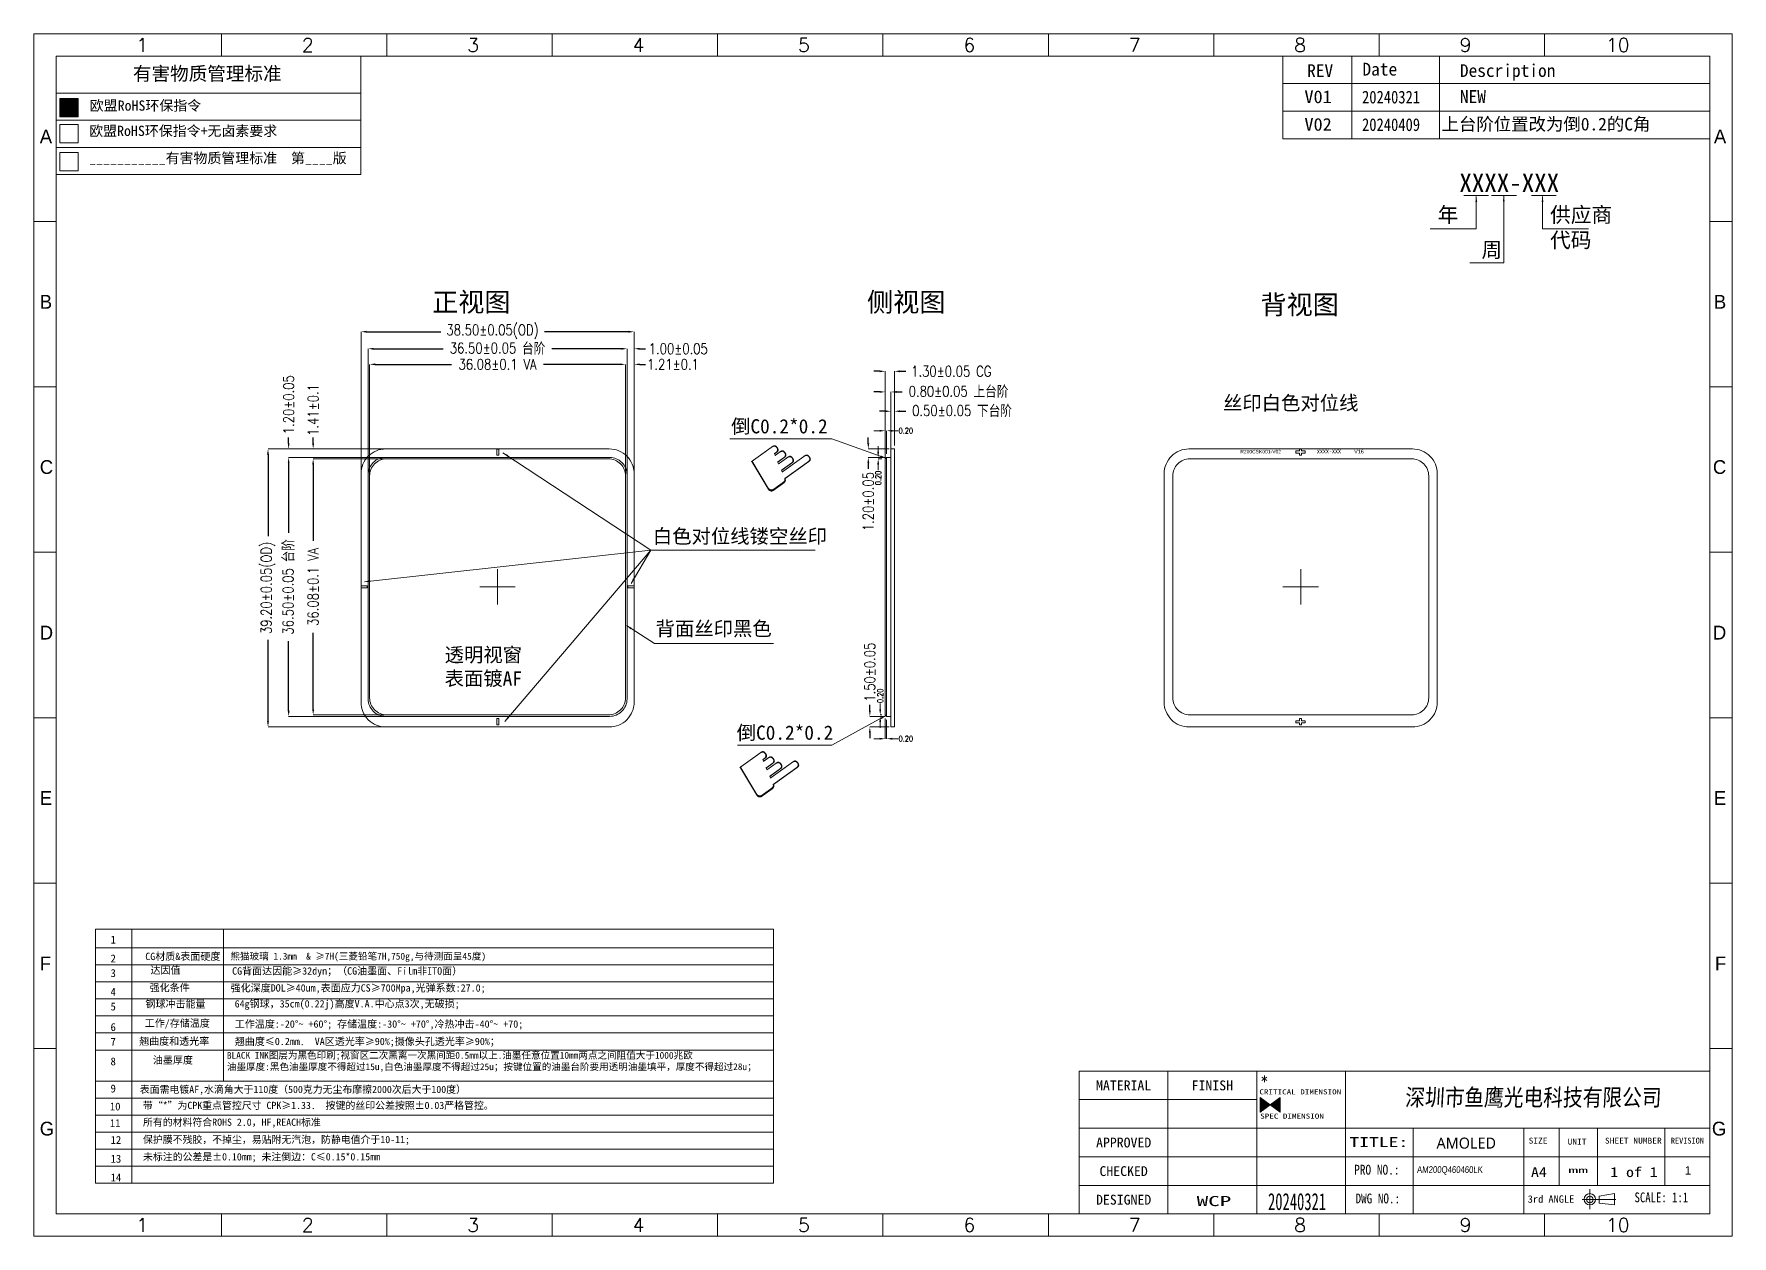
# Model space of a CAD drawing. Header units: millimetres. Extents: x 1134 to 2336, y -9 to 314.
# Drawn here: x 1786.8 to 2026.2, y 144.7 to 314.2 of the extents above; entities that cross this region are included whole.
import ezdxf
from ezdxf.enums import TextEntityAlignment as Align
from ezdxf.lldxf.tags import DXFTag

# ---------------------------------------------------------------- set-up
doc = ezdxf.new("R2010")
doc.units = ezdxf.units.MM
doc.layers.get('0').update_dxf_attribs({"lineweight": 5})
doc.layers.get('Defpoints').update_dxf_attribs({"lineweight": 5})
for name, color, linetype, lineweight in [('01 Copper', 3, 'Continuous', 5), ('DIM', 3, 'Continuous', 5), ('FPC', 50, 'Continuous', 5), ('ITO', 2, 'Continuous', 5), ('lens', 6, 'Continuous', 13), ('图框', 7, 'Continuous', 5)]:
    doc.layers.add(name, color=color, linetype=linetype, lineweight=lineweight)
doc.styles.add('Arial', font='SimSun.ttf')
doc.styles.add('C-E02$0$HZ', font='SimSun.ttf')
doc.styles.add('RD', font='ROMAND.shx', dxfattribs={"width": 0.8})
doc.styles.get("Standard").update_dxf_attribs({"font": 'txt', "bigfont": 'gbcbig.shx'})
doc.styles.add('TEXTSTYLE_0', font='txt', dxfattribs={"width": 0.8})
doc.styles.add('宋', font='SimSun.ttf', dxfattribs={"height": 2})
doc.styles.add('宋体', font='SimSun.ttf')
doc.styles.add('常规', font='SimSun.ttf')
doc.styles.add('样式 3', font='italict.shx', dxfattribs={"width": 0.85, "oblique": 3})
doc.styles.add('汉字', font='SimSun.ttf')
tags = doc.linetypes.add('CENTER', pattern=[0.6, 0.375, -0.075, 0.075, -0.075]).pattern_tags.tags
tags[10:11] = [DXFTag(74, 4), DXFTag(75, 0), DXFTag(340, '0'), DXFTag(46, 1.0), DXFTag(50, 0.0), DXFTag(44, 0.0), DXFTag(45, 0.0)]
tags[8:9] = [DXFTag(74, 4), DXFTag(75, 0), DXFTag(340, '0'), DXFTag(46, 1.0), DXFTag(50, 0.0), DXFTag(44, 0.0), DXFTag(45, 0.0)]
tags[6:7] = [DXFTag(74, 4), DXFTag(75, 0), DXFTag(340, '0'), DXFTag(46, 1.0), DXFTag(50, 0.0), DXFTag(44, 0.0), DXFTag(45, 0.0)]
tags[4:5] = [DXFTag(74, 4), DXFTag(75, 0), DXFTag(340, '0'), DXFTag(46, 1.0), DXFTag(50, 0.0), DXFTag(44, 0.0), DXFTag(45, 0.0)]
doc.dimstyles.new('DIM', dxfattribs={"dimtxt": 0.8, "dimasz": 0.8, "dimexe": 0, "dimexo": 0.5, "dimgap": 0.11, "dimtad": 0, "dimzin": 1, "dimdsep": 46, "dimtxsty": 'RD', "dimcen": 0, "dimclrd": 256, "dimclre": 256, "dimclrt": 256, "dimadec": 0, "dimazin": 0, "dimtm": 1e-09, "dimtfac": 1, "dimtofl": 0, "dimtmove": 0, "dimatfit": 3, "dimfxl": 1, "dimlwe": -1, "dimarcsym": 0})

msp = doc.modelspace()

# ---------------------------------------------------------------- texts
at = {"layer": '01 Copper', "color": 0, "linetype": 'ByBlock', "insert": (1994.748, 293.232, -6.138), "char_height": 2.58476, "width": 68.34157, "attachment_point": 5, "style": 'Arial'}
msp.add_mtext('{\\fKaiTi|b0|i0|c134|p49;XXXX-XXX}', dxfattribs=at)
at = {"layer": 'DIM', "width": 8.92899, "attachment_point": 1, "style": 'Arial'}
for s, insert, char_height in [('年', (1984.661, 289.792), 2.14), ('供应商代码', (2000.496, 289.792), 2.1403), ('周', (1990.834, 284.854), 2.14)]:
    msp.add_mtext(s, dxfattribs=dict(at, insert=insert, char_height=char_height))
at = {"layer": 'DIM', "lineweight": 5, "char_height": 2}
for s, insert, width, attachment_point in [('{\\fSimSun|b0|i0|c134|p2;丝印白色对位线}', (1963.943, 262.08, -24.553), 33.76189, 5), ('{\\fSimSun|b0|i0|c134|p2;倒C0.2*0.2}', (1891.854, 258.789, -24.553), 33.76189, 5), ('{\\fSimSun|b0|i0|c134|p2;白色对位线镂空丝印}', (1886.297, 243.295, -24.553), 33.76189, 5), ('{\\fSimSun|b0|i0|c134|p2;背面丝印黑色}', (1882.592, 230.265, -24.553), 33.76189, 5), ('{\\fSimSun|b0|i0|c134|p2;透明视窗\\P表面镀AF}', (1844.665, 227.686), 17.06617, 1), ('{\\fSimSun|b0|i0|c134|p2;倒C0.2*0.2}', (1892.648, 215.603, -24.553), 33.76189, 5)]:
    msp.add_mtext(s, dxfattribs=dict(at, insert=insert, width=width, attachment_point=attachment_point))
at = {"layer": 'DIM', "ltscale": 0.05, "attachment_point": 1, "style": '常规'}
for s, insert, char_height, width in [('1', (1797.569, 187.078), 1.109, 4.72466), ('2', (1797.569, 184.431), 1.109, 4.72466), ('{\\C4;CG材质&表面硬度}', (1802.47, 184.687), 1.03486, 12.04776), ('{\\C3;熊猫\\C4;玻璃 1.3mm  & }≥7H{\\fSimSun|b0|i0|c134|p54;\\C4;(三菱铅笔7H,750g,与待测面呈45度)}', (1814.468, 184.68), 0.9663, 42.3363), ('3', (1797.569, 182.37), 1.109, 4.72466), ('达因值', (1803.197, 182.75), 1.0349, 9.7282), ('CG背面达因能≥32dyn；（CG油墨面、Film非ITO面）', (1814.709, 182.636), 1.03486, 38.81228), ('4', (1797.569, 179.723), 1.109, 4.72466), ('{\\C4;强化条件}', (1803.082, 180.28), 1.0349, 9.7282), ('强化深度DOL≥40um,表面应力CS≥{\\C1;700}Mpa,{\\C1;光弹系数:27.0;}', (1814.501, 180.242), 1.03486, 64.71365), ('5', (1797.569, 177.661), 1.109, 4.72466), ('{\\C4;钢球冲击能量}', (1802.496, 177.983), 1.03486, 9.7282), ('{\\C4;64g钢球，35cm(0.22j)高度V.A.中心点3次,无破损;}', (1815.064, 178.004), 1.03486, 41.76964), ('6', (1797.569, 174.762), 1.109, 4.72466), ('工作/存储温度', (1802.393, 175.273), 1.0349, 15.52305), ('{\\C4;工作温度:-20°~ +60°; 存储温度:-30°~ +70°,冷热冲击-40°~ +70;}', (1815.084, 175.153), 1.03486, 52.47481), ('7', (1797.569, 172.689), 1.109, 4.72466), ('{\\C4;翘曲度和透光率}', (1801.606, 172.733), 1.03486, 14.20219), ('{\\C4;翘曲度}≤0.2{\\C4;mm.  VA区透光率}≥90%;摄像头孔透光率≥90%；', (1815.084, 172.701), 1.03486, 64.32813), ('{\\C4;油墨厚度}', (1803.54, 170.073), 1.0349, 14.20219), ('{\\C4;BLACK\\fSimSun|b0|i0|c238|p2; \\fSimSun|b0|i0|c134|p2;INK图层为黑色印刷;}视窗区二次黑离一次黑间距0.5{\\C4;mm以上}.{\\C1;油墨任意位置10mm两点之间阻值大于1000兆欧\\C4; \\P}油墨厚度:黑色油墨厚度不得超过15u,白色油墨厚度不得超过25u；按键位置的油墨台阶要用透明油墨填平，厚度不得超过28u；', (1813.976, 170.704), 0.963812, 93.08058), ('8', (1797.569, 169.916), 1.109, 4.72466), ('9', (1797.569, 166.098), 1.109, 4.72466), ('{\\fSimSun|b0|i0|c134|p54;\\C3;表面需电镀AF,水滴角大于110度（\\fNSimSun|b0|i0|c134|p49;500克力无尘布摩擦2000次后大于100度\\fSimSun|b0|i0|c134|p54;）}', (1801.695, 165.93), 1.022081, 72.83277), ('10', (1797.468, 163.565), 1.1088, 4.72466), ('带“*”为CPK重点管控尺寸 CPK≥1.33.  按键的丝印公差按照±0.03严格管控。', (1802.144, 163.676), 1.02208, 72.83277), ('11', (1797.468, 161.221), 1.1088, 4.72466), ('所有的材料符合ROHS 2.0，HF,REACH标准', (1802.144, 161.307), 1.02208, 72.83277), ('12', (1797.569, 158.845), 1.1088, 4.72466), ('{\\C4;保护膜不残胶，不掉尘，易贴附无汽泡，防静电值介于10-11;}', (1802.144, 158.867), 1.02208, 72.83277), ('13', (1797.569, 156.198), 1.1088, 4.72466), ('未标注的公差是±0.10mm; 未注倒边：C≤0.15*0.15mm', (1802.144, 156.428), 1.02208, 72.83277), ('14', (1797.569, 153.552), 1.1088, 4.72466)]:
    msp.add_mtext(s, dxfattribs=dict(at, insert=insert, char_height=char_height, width=width))
at = {"layer": '图框', "linetype": 'Continuous', "lineweight": 5}
for s, height, style, width, p, p2 in [('V01', 1.788, '汉字', 1.003536, (1965.875, 304.449), (1969.725, 304.449)), ('20240321', 1.788, '汉字', 0.80001, (1973.993, 304.413), (1982.175, 304.413)), ('MATERIAL', 1.3892, 'TEXTSTYLE_0', 0.763636, (1936.498, 165.292), (1944.277, 165.292)), ('FINISH', 1.3892, 'TEXTSTYLE_0', 0.84, (1949.973, 165.292), (1955.808, 165.292)), ('CRITICAL DIMENSION', 0.71265, 'TEXTSTYLE_0', 0.991837, (1959.517, 164.714), (1971.062, 164.714)), ('SPEC DIMENSION', 0.71265, 'TEXTSTYLE_0', 0.969231, (1959.632, 161.297), (1968.611, 161.297)), ('APPROVED', 1.3892, 'TEXTSTYLE_0', 0.7, (1936.498, 157.235), (1944.277, 157.235)), ('TITLE:', 1.3892, 'TEXTSTYLE_0', 1.281601, (1972.205, 157.298), (1980.514, 157.298)), ('SIZE', 0.8335, 'TEXTSTYLE_0', 0.96, (1997.476, 157.778), (2000.143, 157.778)), ('UNIT', 0.8335, 'TEXTSTYLE_0', 0.96, (2002.976, 157.64), (2005.643, 157.64)), ('SHEET NUMBER', 0.83351, 'TEXTSTYLE_0', 0.822857, (2008.239, 157.778), (2016.241, 157.778)), ('REVISION', 0.8335, 'TEXTSTYLE_0', 0.763636, (2017.527, 157.778), (2022.194, 157.778)), ('CHECKED', 1.3892, 'TEXTSTYLE_0', 0.735, (1936.984, 153.207), (1943.791, 153.207)), ('PRO NO.:', 1.3892, 'TEXTSTYLE_0', 0.728598, (1972.876, 153.406), (1979.286, 153.406)), ('A4', 1.3892, 'TEXTSTYLE_0', 0.96, (1997.815, 153.065), (2000.038, 153.065)), ('mm', 0.8335, 'TEXTSTYLE_0', 2, (2003.069, 153.617), (2005.847, 153.617)), ('1', 1.389, 'TEXTSTYLE_0', 2.4, (2008.991, 153.065), (2010.103, 153.065)), (' of ', 1.3892, 'TEXTSTYLE_0', 0.8, (2010.103, 153.065), (2014.548, 153.065)), ('1', 1.389, 'TEXTSTYLE_0', 2.4, (2014.548, 153.065), (2015.659, 153.065)), ('DESIGNED', 1.3892, 'TEXTSTYLE_0', 0.763636, (1936.498, 149.178), (1944.277, 149.178)), ('WCP', 1.4285, '宋', 1.589353, (1950.685, 148.965), (1955.556, 148.965)), ('20240321', 2.4, '宋', 0.596007, (1960.741, 148.41), (1968.924, 148.41)), ('DWG NO.:', 1.3892, 'TEXTSTYLE_0', 0.6793, (1973.074, 149.35), (1979.365, 149.35)), ('   3rd ANGLE', 1.04189, 'TEXTSTYLE_0', 0.72, (1995.165, 149.445), (2003.917, 149.445))]:
    msp.add_text(s, height=height, dxfattribs=dict(at, style=style, width=width)).set_placement(p, p2, align=Align.FIT)
at = {"layer": '图框', "color": 1, "linetype": 'Continuous', "lineweight": 5, "style": '汉字'}
for s, width, p, p2 in [('V02', 1.003536, (1965.875, 300.562), (1969.725, 300.562)), ('20240409', 0.80001, (1973.993, 300.526), (1982.175, 300.526))]:
    msp.add_text(s, height=1.788, dxfattribs=dict(at, width=width)).set_placement(p, p2, align=Align.FIT)
at = {"layer": '图框', "color": 7, "linetype": 'ByBlock', "lineweight": 5, "ltscale": 0.55}
for s, insert, char_height, width, attachment_point in [('1', (1801.222, 313.617), 1.943, 3.30794, 1), ('2', (1824.538, 313.617), 1.943, 3.30794, 1), ('3', (1847.854, 313.617), 1.943, 3.30794, 1), ('4', (1871.17, 313.617), 1.943, 3.30794, 1), ('5', (1894.486, 313.617), 1.943, 3.30794, 1), ('6', (1917.802, 313.617), 1.943, 3.30794, 1), ('7', (1941.118, 313.617), 1.943, 3.30794, 1), ('8', (1964.434, 313.617), 1.943, 3.30794, 1), ('9', (1987.75, 313.617), 1.943, 3.30794, 1), ('10', (2011.706, 313.617), 1.9433, 3.30794, 3), ('{\\fSimSun|b0|i0|c134|p2;REV}', (1966.251, 309.933), 1.79934, 3.30794, 1), ('{\\fSimSun|b0|i0|c134|p2;Date}', (1974.053, 310.136), 1.79934, 3.30794, 1), ('{\\fSimSun|b0|i0|c134|p2;Description}', (1987.788, 309.944), 1.79934, 14.95405, 1), ('{\\f\uffd0ￂﾼﾚￃ\ufff7\ufff3w|b0|i0|c136|p54;A}', (1787.595, 298.787), 1.94329, 3.30794, 7), ('{\\f\uffd0ￂﾼﾚￃ\ufff7\ufff3w|b0|i0|c136|p54;A}', (2025.333, 298.787), 1.94329, 3.30794, 9), ('{\\f\uffd0ￂﾼﾚￃ\ufff7\ufff3w|b0|i0|c134|p54;B}', (1787.595, 275.471), 1.94329, 3.30794, 7), ('{\\f\uffd0ￂﾼﾚￃ\ufff7\ufff3w|b0|i0|c134|p54;B}', (2025.333, 275.471), 1.94329, 3.30794, 9), ('{\\f\uffd0ￂﾼﾚￃ\ufff7\ufff3w|b0|i0|c134|p54;C}', (1787.595, 252.155), 1.94329, 3.30794, 7), ('{\\f\uffd0ￂﾼﾚￃ\ufff7\ufff3w|b0|i0|c134|p54;C}', (2025.333, 252.155), 1.94329, 3.30794, 9), ('{\\f\uffd0ￂﾼﾚￃ\ufff7\ufff3w|b0|i0|c134|p54;D}', (1787.595, 228.839), 1.94329, 3.30794, 7), ('{\\f\uffd0ￂﾼﾚￃ\ufff7\ufff3w|b0|i0|c134|p54;D}', (2025.333, 228.839), 1.94329, 3.30794, 9), ('{\\f\uffd0ￂﾼﾚￃ\ufff7\ufff3w|b0|i0|c134|p54;E}', (1787.595, 205.523), 1.94329, 3.30794, 7), ('{\\f\uffd0ￂﾼﾚￃ\ufff7\ufff3w|b0|i0|c134|p54;E}', (2025.333, 205.523), 1.94329, 3.30794, 9), ('{\\f\uffd0ￂﾼﾚￃ\ufff7\ufff3w|b0|i0|c134|p54;F}', (1787.595, 182.207), 1.94329, 3.30794, 7), ('{\\f\uffd0ￂﾼﾚￃ\ufff7\ufff3w|b0|i0|c134|p54;F}', (2025.333, 182.207), 1.94329, 3.30794, 9), ('{\\f\uffd0ￂﾼﾚￃ\ufff7\ufff3w|b0|i0|c134|p54;G}', (1787.595, 158.891), 1.94329, 3.30794, 7), ('{\\f\uffd0ￂﾼﾚￃ\ufff7\ufff3w|b0|i0|c134|p54;G}', (2025.333, 158.891), 1.94329, 3.30794, 9), ('1', (1801.222, 145.334), 1.943, 3.30794, 7), ('2', (1824.538, 145.334), 1.943, 3.30794, 7), ('3', (1847.854, 145.334), 1.943, 3.30794, 7), ('4', (1871.17, 145.334), 1.943, 3.30794, 7), ('5', (1894.486, 145.334), 1.943, 3.30794, 7), ('6', (1917.802, 145.334), 1.943, 3.30794, 7), ('7', (1941.118, 145.334), 1.943, 3.30794, 7), ('8', (1964.434, 145.334), 1.943, 3.30794, 7), ('9', (1987.75, 145.334), 1.943, 3.30794, 7), ('10', (2011.706, 145.334), 1.9433, 3.30794, 9)]:
    msp.add_mtext(s, dxfattribs=dict(at, insert=insert, char_height=char_height, width=width, attachment_point=attachment_point))
at = {"layer": '图框', "color": 1, "lineweight": 5, "attachment_point": 1}
for s, insert, char_height, width in [('{\\fSimSun|b1|i0|c134|p2;有害物质管理标准}', (1800.731, 309.576), 1.92, 23.15037), ('{\\fSimSun|b0|i0|c134|p2;欧盟RoHS环保指令}', (1794.64, 304.827), 1.44, 16.53628), ('{\\fSimSun|b0|i0|c134|p2;欧盟RoHS环保指令+无卤素要求}', (1794.56, 301.263), 1.44, 28.48597), ('{\\fSimSun|b0|i0|c134|p2;___________有害物质管理标准  第____版}', (1794.56, 297.431), 1.44, 38.12803), ('{\\fSimSun|b0|i0|c134|p2;正视图}', (1842.91, 277.758), 2.70021, 25.13758), ('{\\fSimSun|b0|i0|c134|p2;侧视图}', (1904.217, 277.758), 2.70021, 25.13758), ('{\\fSimSun|b0|i0|c134|p2;背视图}', (1959.674, 277.399), 2.70021, 25.13758)]:
    msp.add_mtext(s, dxfattribs=dict(at, insert=insert, char_height=char_height, width=width))
at = {"layer": '图框', "linetype": 'ByBlock', "lineweight": 5, "ltscale": 0.55, "insert": (1987.79, 306.284), "char_height": 1.79934, "width": 3.30794, "attachment_point": 1, "style": '汉字'}
msp.add_mtext('{\\fSimSun|b0|i0|c134|p2;NEW}', dxfattribs=at)
at = {"layer": '图框', "color": 1, "linetype": 'ByBlock', "lineweight": 5, "ltscale": 0.55, "insert": (1985.201, 302.397), "char_height": 1.79934, "width": 40.492, "attachment_point": 1, "style": '汉字'}
msp.add_mtext('上台阶位置改为倒0.2的C角', dxfattribs=at)
at = {"layer": '图框', "color": 1, "linetype": 'Continuous', "lineweight": 5, "insert": (1959.682, 167.365), "char_height": 1.622, "width": 2.4515, "attachment_point": 1}
msp.add_mtext('*', dxfattribs=at)
at = {"layer": '图框', "lineweight": 5, "attachment_point": 1}
for s, insert, char_height, width, style in [('{\\fSimSun|b0|i0|c134|p2;\\C6;深圳市鱼鹰光电科技有限公司}', (1980.045, 165.496), 2.3958, 39.55683, '样式 3'), ('{\\fMicrosoft YaHei|b0|i0|c134|p34;\\C3;AMOLED}', (1984.494, 158.627), 1.55589, 7.33705, '汉字'), ('{\\fSTXinwei|b0|i0|c134|p2;\\C3;AM200Q460460LK}', (1981.727, 154.595), 0.96, 11.30226, '样式 3'), ('SCALE: 1:1', (2012.409, 150.895), 1.3892, 18.97148, 'TEXTSTYLE_0')]:
    msp.add_mtext(s, dxfattribs=dict(at, insert=insert, char_height=char_height, width=width, style=style))
at = {"layer": '图框', "lineweight": 5, "insert": (2019.492, 154.584), "char_height": 1.16656, "width": 1.45829, "attachment_point": 1}
msp.add_mtext('{\\f@Arial Unicode MS|b0|i0|c0|p34;1}', dxfattribs=at)

# ---------------------------------------------------------------- blocks, each defined once
blk = doc.blocks.new('*D41')
at = {"layer": 'Defpoints', "color": 0, "lineweight": 5, "transparency": 16777216}
for p in [(1871.38, 272.23), (1832.88, 244.71), (1871.38, 244.67)]:
    blk.add_point(p, dxfattribs=at)
at = {"layer": 'DIM', "transparency": 16777216}
for p, q in [((1832.88, 245.21), (1832.88, 272.23)), ((1871.38, 245.17), (1871.38, 272.23))]:
    blk.add_line(p, q, dxfattribs=at)
at = {"layer": 'DIM', "lineweight": -2, "transparency": 16777216}
for p, q in [((1833.68, 272.23), (1844.11, 272.23)), ((1870.58, 272.23), (1858.73, 272.23))]:
    blk.add_line(p, q, dxfattribs=at)
at = {"layer": 'DIM', "lineweight": 5, "transparency": 16777216}
for points in [[(1833.68, 272.36), (1833.68, 272.09), (1832.88, 272.23)], [(1870.58, 272.36), (1870.58, 272.09), (1871.38, 272.23)]]:
    blk.add_solid(points, dxfattribs=at)
at = {"layer": 'DIM', "lineweight": 5, "transparency": 16777216, "insert": (1851.42, 272.23), "char_height": 1.5, "attachment_point": 5, "style": 'RD'}
blk.add_mtext('\\A1;38.50±0.05(OD)', dxfattribs=at)
blk = doc.blocks.new('*D42')
at = {"layer": 'Defpoints', "color": 0, "lineweight": 5, "transparency": 16777216}
for p in [(1870.17, 267.63), (1834.09, 245.78), (1870.17, 244.76)]:
    blk.add_point(p, dxfattribs=at)
at = {"layer": 'DIM', "transparency": 16777216}
for p, q in [((1834.09, 246.28), (1834.09, 267.63)), ((1870.17, 245.26), (1870.17, 267.63))]:
    blk.add_line(p, q, dxfattribs=at)
at = {"layer": 'DIM', "lineweight": -2, "transparency": 16777216}
for p, q in [((1834.89, 267.63), (1845.65, 267.63)), ((1869.37, 267.63), (1858.61, 267.63))]:
    blk.add_line(p, q, dxfattribs=at)
at = {"layer": 'DIM', "lineweight": 5, "transparency": 16777216}
for points in [[(1834.89, 267.76), (1834.89, 267.5), (1834.09, 267.63)], [(1869.37, 267.76), (1869.37, 267.5), (1870.17, 267.63)]]:
    blk.add_solid(points, dxfattribs=at)
at = {"layer": 'DIM', "lineweight": 5, "transparency": 16777216, "insert": (1852.13, 267.63), "char_height": 1.5, "attachment_point": 5, "style": 'RD'}
blk.add_mtext('36.08%%P0.1 VA', dxfattribs=at)
blk = doc.blocks.new('*D43')
at = {"layer": 'Defpoints', "color": 0, "lineweight": 5, "transparency": 16777216}
for p in [(1837.49, 254.3), (1826.13, 218.22), (1837.7, 218.22)]:
    blk.add_point(p, dxfattribs=at)
at = {"layer": 'DIM', "transparency": 16777216}
for p, q in [((1836.99, 254.3), (1826.13, 254.3)), ((1837.2, 218.22), (1826.13, 218.22))]:
    blk.add_line(p, q, dxfattribs=at)
at = {"layer": 'DIM', "lineweight": -2, "transparency": 16777216}
for p, q in [((1826.13, 253.5), (1826.13, 242.74)), ((1826.13, 219.02), (1826.13, 229.78))]:
    blk.add_line(p, q, dxfattribs=at)
at = {"layer": 'DIM', "lineweight": 5, "transparency": 16777216}
for points in [[(1826, 253.5), (1826.27, 253.5), (1826.13, 254.3)], [(1826, 219.02), (1826.27, 219.02), (1826.13, 218.22)]]:
    blk.add_solid(points, dxfattribs=at)
at = {"layer": 'DIM', "lineweight": 5, "transparency": 16777216, "insert": (1826.13, 236.26), "char_height": 1.5, "attachment_point": 5, "rotation": 90, "style": 'RD'}
blk.add_mtext('36.08%%P0.1 VA', dxfattribs=at)
blk = doc.blocks.new('*D44')
at = {"layer": 'Defpoints', "color": 0, "lineweight": 5, "transparency": 16777216}
for p in [(1871.38, 267.63), (1870.17, 244.76), (1871.38, 244.67)]:
    blk.add_point(p, dxfattribs=at)
at = {"layer": 'DIM', "lineweight": -2, "transparency": 16777216}
for p, q in [((1869.37, 267.63), (1868.57, 267.63)), ((1872.18, 267.63), (1872.98, 267.63))]:
    blk.add_line(p, q, dxfattribs=at)
at = {"layer": 'DIM', "transparency": 16777216}
for p, q in [((1870.17, 245.26), (1870.17, 267.63)), ((1871.38, 245.17), (1871.38, 267.63))]:
    blk.add_line(p, q, dxfattribs=at)
at = {"layer": 'DIM', "lineweight": 5, "transparency": 16777216}
for points in [[(1869.37, 267.76), (1869.37, 267.5), (1870.17, 267.63)], [(1872.18, 267.76), (1872.18, 267.5), (1871.38, 267.63)]]:
    blk.add_solid(points, dxfattribs=at)
at = {"layer": 'DIM', "lineweight": 5, "transparency": 16777216, "insert": (1876.86, 267.63), "char_height": 1.5, "attachment_point": 5, "style": 'RD'}
blk.add_mtext('1.21%%P0.1', dxfattribs=at)
blk = doc.blocks.new('*D45')
at = {"layer": 'Defpoints', "color": 0, "lineweight": 5, "transparency": 16777216}
for p in [(1826.13, 255.71), (1837.49, 254.3), (1837.79, 255.71)]:
    blk.add_point(p, dxfattribs=at)
at = {"layer": 'DIM', "lineweight": -2, "transparency": 16777216}
for p, q in [((1826.13, 256.51), (1826.13, 257.31)), ((1826.13, 253.5), (1826.13, 252.7))]:
    blk.add_line(p, q, dxfattribs=at)
at = {"layer": 'DIM', "transparency": 16777216}
for p, q in [((1837.29, 255.71), (1826.13, 255.71)), ((1836.99, 254.3), (1826.13, 254.3))]:
    blk.add_line(p, q, dxfattribs=at)
at = {"layer": 'DIM', "lineweight": 5, "transparency": 16777216}
for points in [[(1826, 256.51), (1826.27, 256.51), (1826.13, 255.71)], [(1826, 253.5), (1826.27, 253.5), (1826.13, 254.3)]]:
    blk.add_solid(points, dxfattribs=at)
at = {"layer": 'DIM', "lineweight": 5, "transparency": 16777216, "insert": (1826.13, 261.19), "char_height": 1.5, "attachment_point": 5, "rotation": 90, "style": 'RD'}
blk.add_mtext('1.41%%P0.1', dxfattribs=at)
blk = doc.blocks.new('*D46')
at = {"layer": 'Defpoints', "color": 0, "lineweight": 5, "transparency": 16777216}
for p in [(1837.79, 255.71), (1819.77, 216.51), (1838.16, 216.51)]:
    blk.add_point(p, dxfattribs=at)
at = {"layer": 'DIM', "transparency": 16777216}
for p, q in [((1837.29, 255.71), (1819.77, 255.71)), ((1837.66, 216.51), (1819.77, 216.51))]:
    blk.add_line(p, q, dxfattribs=at)
at = {"layer": 'DIM', "lineweight": -2, "transparency": 16777216}
for p, q in [((1819.77, 254.91), (1819.77, 243.42)), ((1819.77, 217.31), (1819.77, 228.8))]:
    blk.add_line(p, q, dxfattribs=at)
at = {"layer": 'DIM', "lineweight": 5, "transparency": 16777216}
for points in [[(1819.63, 254.91), (1819.9, 254.91), (1819.77, 255.71)], [(1819.63, 217.31), (1819.9, 217.31), (1819.77, 216.51)]]:
    blk.add_solid(points, dxfattribs=at)
at = {"layer": 'DIM', "lineweight": 5, "transparency": 16777216, "insert": (1819.77, 236.11), "char_height": 1.5, "attachment_point": 5, "rotation": 90, "style": 'RD'}
blk.add_mtext('\\A1;39.20±0.05(OD)', dxfattribs=at)
blk = doc.blocks.new('*D47')
at = {"layer": 'Defpoints', "color": 0, "lineweight": 5, "transparency": 16777216}
for p in [(1870.38, 269.83), (1833.88, 250.61), (1870.38, 250.38)]:
    blk.add_point(p, dxfattribs=at)
at = {"layer": 'DIM', "transparency": 16777216}
for p, q in [((1833.88, 251.11), (1833.88, 269.83)), ((1870.38, 250.88), (1870.38, 269.83))]:
    blk.add_line(p, q, dxfattribs=at)
at = {"layer": 'DIM', "lineweight": -2, "transparency": 16777216}
for p, q in [((1834.68, 269.83), (1844.48, 269.83)), ((1869.58, 269.83), (1859.78, 269.83))]:
    blk.add_line(p, q, dxfattribs=at)
at = {"layer": 'DIM', "lineweight": 5, "transparency": 16777216}
for points in [[(1834.68, 269.96), (1834.68, 269.69), (1833.88, 269.83)], [(1869.58, 269.96), (1869.58, 269.69), (1870.38, 269.83)]]:
    blk.add_solid(points, dxfattribs=at)
at = {"layer": 'DIM', "lineweight": 5, "transparency": 16777216, "insert": (1852.13, 269.83), "char_height": 1.5, "attachment_point": 5, "style": 'RD'}
blk.add_mtext('\\A1;36.50±0.05 {\\fSimSun|b0|i0|c134|p2;台阶}', dxfattribs=at)
blk = doc.blocks.new('*D48')
at = {"layer": 'Defpoints', "color": 0, "lineweight": 5, "transparency": 16777216}
for p in [(1836.49, 254.51), (1822.68, 218.01), (1837.62, 218.01)]:
    blk.add_point(p, dxfattribs=at)
at = {"layer": 'DIM', "transparency": 16777216}
for p, q in [((1835.99, 254.51), (1822.68, 254.51)), ((1837.12, 218.01), (1822.68, 218.01))]:
    blk.add_line(p, q, dxfattribs=at)
at = {"layer": 'DIM', "lineweight": -2, "transparency": 16777216}
for p, q in [((1822.68, 253.71), (1822.68, 243.9)), ((1822.68, 218.81), (1822.68, 228.61))]:
    blk.add_line(p, q, dxfattribs=at)
at = {"layer": 'DIM', "lineweight": 5, "transparency": 16777216}
for points in [[(1822.55, 253.71), (1822.81, 253.71), (1822.68, 254.51)], [(1822.55, 218.81), (1822.81, 218.81), (1822.68, 218.01)]]:
    blk.add_solid(points, dxfattribs=at)
at = {"layer": 'DIM', "lineweight": 5, "transparency": 16777216, "insert": (1822.68, 236.26), "char_height": 1.5, "attachment_point": 5, "rotation": 90, "style": 'RD'}
blk.add_mtext('\\A1;36.50±0.05 {\\fSimSun|b0|i0|c134|p2;台阶}', dxfattribs=at)
blk = doc.blocks.new('*D49')
at = {"layer": 'Defpoints', "color": 0, "lineweight": 5, "transparency": 16777216}
for p in [(1822.68, 255.71), (1837.29, 255.71), (1837.29, 254.51)]:
    blk.add_point(p, dxfattribs=at)
at = {"layer": 'DIM', "lineweight": -2, "transparency": 16777216}
for p, q in [((1822.68, 256.51), (1822.68, 257.31)), ((1822.68, 253.71), (1822.68, 252.91))]:
    blk.add_line(p, q, dxfattribs=at)
at = {"layer": 'DIM', "transparency": 16777216}
for p, q in [((1836.79, 255.71), (1822.68, 255.71)), ((1836.79, 254.51), (1822.68, 254.51))]:
    blk.add_line(p, q, dxfattribs=at)
at = {"layer": 'DIM', "lineweight": 5, "transparency": 16777216}
for points in [[(1822.55, 256.51), (1822.81, 256.51), (1822.68, 255.71)], [(1822.55, 253.71), (1822.81, 253.71), (1822.68, 254.51)]]:
    blk.add_solid(points, dxfattribs=at)
at = {"layer": 'DIM', "lineweight": 5, "transparency": 16777216, "insert": (1822.68, 261.93), "char_height": 1.5, "attachment_point": 5, "rotation": 90, "style": 'RD'}
blk.add_mtext('\\A1;1.20±0.05', dxfattribs=at)
blk = doc.blocks.new('*D50')
at = {"layer": 'Defpoints', "color": 0, "lineweight": 5, "transparency": 16777216}
for p in [(1871.38, 269.83), (1870.38, 250.38), (1871.38, 250.38)]:
    blk.add_point(p, dxfattribs=at)
at = {"layer": 'DIM', "lineweight": -2, "transparency": 16777216}
for p, q in [((1869.58, 269.83), (1868.78, 269.83)), ((1872.18, 269.83), (1872.98, 269.83))]:
    blk.add_line(p, q, dxfattribs=at)
at = {"layer": 'DIM', "transparency": 16777216}
for p, q in [((1870.38, 250.88), (1870.38, 269.83)), ((1871.38, 250.88), (1871.38, 269.83))]:
    blk.add_line(p, q, dxfattribs=at)
at = {"layer": 'DIM', "lineweight": 5, "transparency": 16777216}
for points in [[(1869.58, 269.96), (1869.58, 269.69), (1870.38, 269.83)], [(1872.18, 269.96), (1872.18, 269.69), (1871.38, 269.83)]]:
    blk.add_solid(points, dxfattribs=at)
at = {"layer": 'DIM', "lineweight": 5, "transparency": 16777216, "insert": (1877.6, 269.83), "char_height": 1.5, "attachment_point": 5, "style": 'RD'}
blk.add_mtext('\\A1;1.00±0.05', dxfattribs=at)
blk = doc.blocks.new('*D51')
at = {"layer": 'Defpoints', "color": 0, "lineweight": 5, "transparency": 16777216}
for p in [(1908.08, 266.65), (1908.08, 255.71), (1906.78, 250.76)]:
    blk.add_point(p, dxfattribs=at)
at = {"layer": 'DIM', "lineweight": -2, "transparency": 16777216}
for p, q in [((1905.98, 266.65), (1905.18, 266.65)), ((1908.88, 266.65), (1909.68, 266.65))]:
    blk.add_line(p, q, dxfattribs=at)
at = {"layer": 'DIM', "transparency": 16777216}
for p, q in [((1906.78, 251.26), (1906.78, 266.65)), ((1908.08, 256.21), (1908.08, 266.65))]:
    blk.add_line(p, q, dxfattribs=at)
at = {"layer": 'DIM', "lineweight": 5, "transparency": 16777216}
for points in [[(1905.98, 266.78), (1905.98, 266.51), (1906.78, 266.65)], [(1908.88, 266.78), (1908.88, 266.51), (1908.08, 266.65)]]:
    blk.add_solid(points, dxfattribs=at)
at = {"layer": 'DIM', "lineweight": 5, "transparency": 16777216, "insert": (1916.1, 266.65), "char_height": 1.5, "attachment_point": 5, "style": 'RD'}
blk.add_mtext('\\A1;1.30±0.05 CG', dxfattribs=at)
blk = doc.blocks.new('*D52')
at = {"layer": 'Defpoints', "color": 0, "lineweight": 5, "transparency": 16777216}
for p in [(1908.08, 261.02), (1907.58, 255.71), (1908.08, 255.71)]:
    blk.add_point(p, dxfattribs=at)
at = {"layer": 'DIM', "lineweight": -2, "transparency": 16777216}
for p, q in [((1906.78, 261.02), (1905.98, 261.02)), ((1908.88, 261.02), (1909.68, 261.02))]:
    blk.add_line(p, q, dxfattribs=at)
at = {"layer": 'DIM', "transparency": 16777216}
for p, q in [((1907.58, 256.21), (1907.58, 261.02)), ((1908.08, 256.21), (1908.08, 261.02))]:
    blk.add_line(p, q, dxfattribs=at)
at = {"layer": 'DIM', "lineweight": 5, "transparency": 16777216}
for points in [[(1906.78, 261.15), (1906.78, 260.88), (1907.58, 261.02)], [(1908.88, 261.15), (1908.88, 260.88), (1908.08, 261.02)]]:
    blk.add_solid(points, dxfattribs=at)
at = {"layer": 'DIM', "lineweight": 5, "transparency": 16777216, "insert": (1917.61, 261.02), "char_height": 1.5, "attachment_point": 5, "style": 'RD'}
blk.add_mtext('\\A1;0.50±0.05 {\\fSimSun|b0|i0|c134|p2;下台阶}', dxfattribs=at)
blk = doc.blocks.new('*D53')
at = {"layer": 'Defpoints', "color": 0, "lineweight": 5, "transparency": 16777216}
for p in [(1907.58, 263.74), (1906.78, 253.21), (1907.58, 253.21)]:
    blk.add_point(p, dxfattribs=at)
at = {"layer": 'DIM', "lineweight": -2, "transparency": 16777216}
for p, q in [((1905.98, 263.74), (1905.18, 263.74)), ((1908.38, 263.74), (1909.18, 263.74))]:
    blk.add_line(p, q, dxfattribs=at)
at = {"layer": 'DIM', "transparency": 16777216}
for p, q in [((1906.78, 253.71), (1906.78, 263.74)), ((1907.58, 253.71), (1907.58, 263.74))]:
    blk.add_line(p, q, dxfattribs=at)
at = {"layer": 'DIM', "lineweight": 5, "transparency": 16777216}
for points in [[(1905.98, 263.87), (1905.98, 263.61), (1906.78, 263.74)], [(1908.38, 263.87), (1908.38, 263.61), (1907.58, 263.74)]]:
    blk.add_solid(points, dxfattribs=at)
at = {"layer": 'DIM', "lineweight": 5, "transparency": 16777216, "insert": (1917.11, 263.74), "char_height": 1.5, "attachment_point": 5, "style": 'RD'}
blk.add_mtext('\\A1;0.80±0.05 {\\fSimSun|b0|i0|c134|p2;上台阶}', dxfattribs=at)
blk = doc.blocks.new('*D54')
at = {"layer": 'Defpoints', "color": 0, "lineweight": 5, "transparency": 16777216}
for p in [(1904.39, 254.51), (1907.28, 254.51), (1907.83, 255.71)]:
    blk.add_point(p, dxfattribs=at)
at = {"layer": 'DIM', "lineweight": -2, "transparency": 16777216}
for p, q in [((1904.39, 256.51), (1904.39, 257.31)), ((1904.39, 253.71), (1904.39, 252.91))]:
    blk.add_line(p, q, dxfattribs=at)
at = {"layer": 'DIM', "transparency": 16777216}
for p, q in [((1907.33, 255.71), (1904.39, 255.71)), ((1906.78, 254.51), (1904.39, 254.51))]:
    blk.add_line(p, q, dxfattribs=at)
at = {"layer": 'DIM', "lineweight": 5, "transparency": 16777216}
for points in [[(1904.26, 256.51), (1904.53, 256.51), (1904.39, 255.71)], [(1904.26, 253.71), (1904.53, 253.71), (1904.39, 254.51)]]:
    blk.add_solid(points, dxfattribs=at)
at = {"layer": 'DIM', "lineweight": 5, "transparency": 16777216, "insert": (1904.39, 248.28), "char_height": 1.5, "attachment_point": 5, "rotation": 90, "style": 'RD'}
blk.add_mtext('\\A1;1.20±0.05', dxfattribs=at)
blk = doc.blocks.new('*D55')
at = {"layer": 'Defpoints', "color": 0, "lineweight": 5, "transparency": 16777216}
for p in [(1904.61, 218.01), (1907.23, 218.01), (1907.83, 216.51)]:
    blk.add_point(p, dxfattribs=at)
at = {"layer": 'DIM', "lineweight": -2, "transparency": 16777216}
for p, q in [((1904.61, 218.81), (1904.61, 219.61)), ((1904.61, 215.71), (1904.61, 214.91))]:
    blk.add_line(p, q, dxfattribs=at)
at = {"layer": 'DIM', "transparency": 16777216}
for p, q in [((1906.73, 218.01), (1904.61, 218.01)), ((1907.33, 216.51), (1904.61, 216.51))]:
    blk.add_line(p, q, dxfattribs=at)
at = {"layer": 'DIM', "lineweight": 5, "transparency": 16777216}
for points in [[(1904.48, 218.81), (1904.74, 218.81), (1904.61, 218.01)], [(1904.48, 215.71), (1904.74, 215.71), (1904.61, 216.51)]]:
    blk.add_solid(points, dxfattribs=at)
at = {"layer": 'DIM', "lineweight": 5, "transparency": 16777216, "insert": (1904.61, 224.23), "char_height": 1.5, "attachment_point": 5, "rotation": 90, "style": 'RD'}
blk.add_mtext('\\A1;1.50±0.05', dxfattribs=at)
blk = doc.blocks.new('R200CSK-001-V16-CVL-V02-C')
at = {"color": 1, "linetype": 'CENTER', "lineweight": 5}
for p, q in [((1965.35, 233.76), (1965.35, 238.76)), ((1967.85, 236.26), (1962.85, 236.26))]:
    blk.add_line(p, q, dxfattribs=at)
at = {"color": 7, "lineweight": 5}
for points in [[(1965.47, 255.69), (1965.47, 255.43), (1965.97, 255.43), (1965.97, 255.13), (1965.47, 255.13), (1965.47, 254.82), (1965.17, 254.82), (1965.17, 255.13), (1964.67, 255.13), (1964.67, 255.43), (1965.17, 255.43), (1965.17, 255.69)], [(1965.47, 216.83), (1965.47, 217.09), (1965.97, 217.09), (1965.97, 217.39), (1965.47, 217.39), (1965.47, 217.7), (1965.17, 217.7), (1965.17, 217.39), (1964.67, 217.39), (1964.67, 217.09), (1965.17, 217.09), (1965.17, 216.83)]]:
    blk.add_lwpolyline(points, close=True, dxfattribs=at)
at = {"layer": 'ITO', "color": 1}
blk.add_lwpolyline([(1980.99, 254.3), (1949.71, 254.3, 0.414214), (1947.31, 251.9), (1947.31, 220.62, 0.414214), (1949.71, 218.22), (1980.99, 218.22, 0.414214), (1983.39, 220.62), (1983.39, 251.9, 0.414214)], format="xyb", close=True, dxfattribs=at)
at = {"layer": 'lens', "linetype": 'Continuous'}
blk.add_lwpolyline([(1984.6, 220.01, -0.414214), (1981.1, 216.51), (1949.6, 216.51, -0.414214), (1946.1, 220.01), (1946.1, 252.21, -0.414214), (1949.6, 255.71), (1981.1, 255.71, -0.414214), (1984.6, 252.21)], format="xyb", close=True, dxfattribs=at)
at = {"color": 7, "lineweight": 5, "style": '宋体'}
blk.add_text('XXXX-XXX', height=0.544, rotation=0.4479, dxfattribs=at).set_placement((1967.63, 255.06))
at = {"color": 7, "lineweight": 0, "attachment_point": 9, "rotation": 0.0659, "style": '宋体'}
for s, insert, char_height, width in [('{\\fArial|b0|i0|c134|p34;R\\fArial|b0|i0|c0|p34;200CS\\fArial|b0|i0|c238|p34;K\\fArial|b0|i0|c134|p34;0\\fArial|b0|i0|c0|p34;01\\fArial|b0|i0|c162|p34;-V02}', (1962.58, 255.07), 0.5, 4.8677), ('{\\fArial|b0|i0|c204|p34;V16}', (1974.24, 255.06), 0.544, 3.8941)]:
    blk.add_mtext(s, dxfattribs=dict(at, insert=insert, char_height=char_height, width=width))
blk = doc.blocks.new('R200CSK-001-V16-CVL-V02-B')
at = {"layer": 'lens', "linetype": 'Continuous'}
for p, q in [((1906.78, 254.31), (1906.98, 254.51)), ((1906.78, 218.21), (1906.78, 254.31)), ((1906.98, 218.01), (1906.98, 254.51)), ((1906.98, 254.51), (1907.58, 254.51)), ((1907.58, 216.51), (1907.58, 255.71)), ((1907.58, 255.71), (1908.08, 255.71)), ((1908.08, 255.71), (1908.08, 216.51)), ((1906.78, 218.21), (1906.98, 218.01)), ((1906.98, 218.01), (1907.58, 218.01)), ((1907.58, 216.51), (1908.08, 216.51))]:
    blk.add_line(p, q, dxfattribs=at)
at = {"layer": 'lens', "lineweight": 5}
for points in [[(1907.58, 254.51), (1906.98, 254.51)], [(1907.58, 218.01), (1906.98, 218.01)]]:
    blk.add_lwpolyline(points, dxfattribs=at)
blk = doc.blocks.new('R200CSK-001-V16-CVL-V02-A')
at = {"color": 1, "linetype": 'CENTER', "lineweight": 5}
for p, q in [((1852.13, 233.76), (1852.13, 238.76)), ((1849.63, 236.26), (1854.63, 236.26))]:
    blk.add_line(p, q, dxfattribs=at)
at = {"color": 7, "lineweight": 5}
for points in [[(1852.01, 255.69), (1852.31, 255.69), (1852.31, 254.82), (1852.01, 254.82)], [(1832.88, 236.11), (1832.88, 236.41), (1833.75, 236.41), (1833.75, 236.11)], [(1871.38, 236.11), (1871.38, 236.41), (1870.51, 236.41), (1870.51, 236.11)], [(1852.01, 217.7), (1852.31, 217.7), (1852.31, 216.83), (1852.01, 216.83)]]:
    blk.add_lwpolyline(points, close=True, dxfattribs=at)
at = {"layer": 'ITO', "color": 1}
blk.add_lwpolyline([(1836.49, 254.3), (1867.77, 254.3, -0.414214), (1870.17, 251.9), (1870.17, 220.62, -0.414214), (1867.77, 218.22), (1836.49, 218.22, -0.414214), (1834.09, 220.62), (1834.09, 251.9, -0.414214)], format="xyb", close=True, dxfattribs=at)
at = {"layer": 'lens', "linetype": 'Continuous'}
for points in [[(1832.88, 220.01, 0.414214), (1836.38, 216.51), (1867.88, 216.51, 0.414214), (1871.38, 220.01), (1871.38, 252.21, 0.414214), (1867.88, 255.71), (1836.38, 255.71, 0.414214), (1832.88, 252.21)], [(1870.38, 252.06, 0.414214), (1867.93, 254.51), (1836.33, 254.51, 0.414214), (1833.88, 252.06), (1833.88, 220.46, 0.414214), (1836.33, 218.01), (1867.93, 218.01, 0.414214), (1870.38, 220.46)]]:
    blk.add_lwpolyline(points, format="xyb", close=True, dxfattribs=at)
blk = doc.blocks.new('*D98')
at = {"layer": 'Defpoints', "color": 0, "lineweight": 5, "transparency": 16777216}
for p in [(1906.98, 258.27), (1906.78, 254.31), (1906.98, 254.51)]:
    blk.add_point(p, dxfattribs=at)
at = {"layer": 'DIM', "linetype": 'ByBlock', "lineweight": 5, "transparency": 16777216}
for p, q in [((1905.98, 258.27), (1905.18, 258.27)), ((1906.78, 254.81), (1906.78, 258.27)), ((1906.98, 255.01), (1906.98, 258.27)), ((1907.78, 258.27), (1908.58, 258.27))]:
    blk.add_line(p, q, dxfattribs=at)
at = {"layer": 'DIM', "lineweight": 5, "transparency": 16777216}
for points in [[(1905.98, 258.4), (1905.98, 258.14), (1906.78, 258.27)], [(1907.78, 258.4), (1907.78, 258.14), (1906.98, 258.27)]]:
    blk.add_solid(points, dxfattribs=at)
at = {"layer": 'DIM', "lineweight": 5, "transparency": 16777216, "insert": (1909.68, 258.27), "char_height": 0.8, "attachment_point": 5, "style": 'RD'}
blk.add_mtext('0.20', dxfattribs=at)
blk = doc.blocks.new('*D99')
at = {"layer": 'Defpoints', "color": 0, "lineweight": 5, "transparency": 16777216}
for p in [(1905.79, 254.31), (1906.78, 254.31), (1906.98, 254.51)]:
    blk.add_point(p, dxfattribs=at)
at = {"layer": 'DIM', "linetype": 'ByBlock', "lineweight": 5, "transparency": 16777216}
for p, q in [((1905.79, 255.31), (1905.79, 256.11)), ((1906.48, 254.51), (1905.79, 254.51)), ((1906.28, 254.31), (1905.79, 254.31)), ((1905.79, 253.51), (1905.79, 252.71))]:
    blk.add_line(p, q, dxfattribs=at)
at = {"layer": 'DIM', "lineweight": 5, "transparency": 16777216}
for points in [[(1905.65, 255.31), (1905.92, 255.31), (1905.79, 254.51)], [(1905.65, 253.51), (1905.92, 253.51), (1905.79, 254.31)]]:
    blk.add_solid(points, dxfattribs=at)
at = {"layer": 'DIM', "lineweight": 5, "transparency": 16777216, "insert": (1905.79, 251.61), "char_height": 0.8, "attachment_point": 5, "rotation": 90, "style": 'RD'}
blk.add_mtext('0.20', dxfattribs=at)
blk = doc.blocks.new('*D100')
at = {"layer": 'Defpoints', "color": 0, "lineweight": 5, "transparency": 16777216}
for p in [(1906.07, 218.21), (1906.78, 218.21), (1906.98, 218.01)]:
    blk.add_point(p, dxfattribs=at)
at = {"layer": 'DIM', "linetype": 'ByBlock', "lineweight": 5, "transparency": 16777216}
for p, q in [((1906.07, 219.01), (1906.07, 219.81)), ((1906.28, 218.21), (1906.07, 218.21)), ((1906.48, 218.01), (1906.07, 218.01)), ((1906.07, 217.21), (1906.07, 216.41))]:
    blk.add_line(p, q, dxfattribs=at)
at = {"layer": 'DIM', "lineweight": 5, "transparency": 16777216}
for points in [[(1905.94, 219.01), (1906.21, 219.01), (1906.07, 218.21)], [(1905.94, 217.21), (1906.21, 217.21), (1906.07, 218.01)]]:
    blk.add_solid(points, dxfattribs=at)
at = {"layer": 'DIM', "lineweight": 5, "transparency": 16777216, "insert": (1906.07, 220.91), "char_height": 0.8, "attachment_point": 5, "rotation": 90, "style": 'RD'}
blk.add_mtext('0.20', dxfattribs=at)
blk = doc.blocks.new('*D101')
at = {"layer": 'Defpoints', "color": 0, "lineweight": 5, "transparency": 16777216}
for p in [(1906.78, 218.21), (1906.98, 218.01), (1906.98, 214.85)]:
    blk.add_point(p, dxfattribs=at)
at = {"layer": 'DIM', "linetype": 'ByBlock', "lineweight": 5, "transparency": 16777216}
for p, q in [((1906.78, 217.71), (1906.78, 214.85)), ((1906.98, 217.51), (1906.98, 214.85)), ((1905.98, 214.85), (1905.18, 214.85)), ((1907.78, 214.85), (1908.58, 214.85))]:
    blk.add_line(p, q, dxfattribs=at)
at = {"layer": 'DIM', "lineweight": 5, "transparency": 16777216}
for points in [[(1905.98, 214.99), (1905.98, 214.72), (1906.78, 214.85)], [(1907.78, 214.99), (1907.78, 214.72), (1906.98, 214.85)]]:
    blk.add_solid(points, dxfattribs=at)
at = {"layer": 'DIM', "lineweight": 5, "transparency": 16777216, "insert": (1909.68, 214.85), "char_height": 0.8, "attachment_point": 5, "style": 'RD'}
blk.add_mtext('0.20', dxfattribs=at)
blk = doc.blocks.new('SZ')
at = {"layer": 'FPC', "color": 1, "insert": (10.22, 1.21), "char_height": 13.2, "width": 13.2336, "attachment_point": 1, "rotation": 223.714, "style": 'C-E02$0$HZ'}
blk.add_mtext('{\\fWingdings|b0|i0|c2|p2;E}', dxfattribs=at)

# ---------------------------------------------------------------- dimensions: what is measured, and where the dimension line sits
at = {"layer": 'DIM', "lineweight": 5}
dim = msp.add_linear_dim(base=(1871.381, 272.225), p1=(1832.881, 244.712), p2=(1871.381, 244.673), text='<>(OD)', dimstyle='DIM', override={"dimtxt": 1.5, "dimgap": 0.11, "dimtol": 1, "dimlim": 0, "dimtp": 0.05, "dimtm": 0.05, "dimtfac": 1, "dimtdec": 3, "dimfxl": 0.8, "dimtolj": 1, "dimarcsym": 1}, dxfattribs=at)
dim.commit()
dim.dimension.update_dxf_attribs({"geometry": '*D41', "text_midpoint": (1851.422, 272.225), "dimtype": 160})
for base, p1, p2, text, override, picture, middle in [((1870.381, 269.828), (1833.881, 250.61), (1870.381, 250.377), '<> {\\fSimSun|b0|i0|c134|p2;台阶}', {"dimtxt": 1.5, "dimtol": 1, "dimtp": 0.05, "dimtm": 0.05, "dimtdec": 3, "dimfxl": 0.8, "dimtolj": 1, "dimarcsym": 1}, '*D47', (1852.131, 269.828)), ((1870.171, 267.631), (1834.091, 245.781), (1870.171, 244.764), '<>%%P0.1 VA', {"dimtxt": 1.5, "dimfxl": 0.8, "dimarcsym": 1}, '*D42', (1852.131, 267.631)), ((1871.381, 267.631), (1870.171, 244.764), (1871.381, 244.673), '<>%%P0.1', {"dimtxt": 1.5, "dimfxl": 0.8, "dimarcsym": 1}, '*D44', (1876.862, 267.631)), ((1908.077, 266.645), (1906.777, 250.763), (1908.077, 255.707), '<> CG', {"dimtxt": 1.5, "dimtol": 1, "dimtp": 0.05, "dimtm": 0.05, "dimtdec": 3, "dimfxl": 0.8, "dimtolj": 1, "dimarcsym": 1}, '*D51', (1916.101, 266.645)), ((1907.577, 263.741), (1906.777, 253.207), (1907.577, 253.207), '<> {\\fSimSun|b0|i0|c134|p2;上台阶}', {"dimtxt": 1.5, "dimtol": 1, "dimtp": 0.05, "dimtm": 0.05, "dimtdec": 3, "dimfxl": 0.8, "dimtolj": 1, "dimarcsym": 1}, '*D53', (1917.11, 263.741)), ((1908.077, 261.018), (1907.577, 255.707), (1908.077, 255.707), '<> {\\fSimSun|b0|i0|c134|p2;下台阶}', {"dimtxt": 1.5, "dimtol": 1, "dimtp": 0.05, "dimtm": 0.05, "dimtdec": 3, "dimfxl": 0.8, "dimtolj": 1, "dimarcsym": 1}, '*D52', (1917.61, 261.018))]:
    dim = msp.add_linear_dim(base=base, p1=p1, p2=p2, text=text, dimstyle='DIM', override=override, dxfattribs=at)
    dim.commit()
    dim.dimension.update_dxf_attribs({"geometry": picture, "text_midpoint": middle})
for base, p1, p2, override, picture, middle in [((1871.381, 269.828), (1870.381, 250.377), (1871.381, 250.377), {"dimtxt": 1.5, "dimtol": 1, "dimtp": 0.05, "dimtm": 0.05, "dimtdec": 3, "dimfxl": 0.8, "dimtolj": 1, "dimarcsym": 1}, '*D50', (1877.605, 269.828)), ((1906.977, 258.269), (1906.777, 254.307), (1906.977, 254.507), {"dimfxl": 1.25, "dimlwd": 5, "dimlwe": 5, "dimarcsym": 1}, '*D98', (1909.678, 258.269)), ((1906.977, 214.852), (1906.777, 218.207), (1906.977, 218.007), {"dimfxl": 1.25, "dimlwd": 5, "dimlwe": 5, "dimarcsym": 1}, '*D101', (1909.678, 214.852))]:
    dim = msp.add_linear_dim(base=base, p1=p1, p2=p2, dimstyle='DIM', override=override, dxfattribs=at)
    dim.commit()
    dim.dimension.update_dxf_attribs({"geometry": picture, "text_midpoint": middle})
for base, p1, p2, override, picture, middle in [((1822.681, 255.707), (1837.292, 254.507), (1837.292, 255.707), {"dimtxt": 1.5, "dimtol": 1, "dimtp": 0.05, "dimtm": 0.05, "dimtdec": 3, "dimfxl": 0.8, "dimtolj": 1, "dimarcsym": 1}, '*D49', (1822.681, 261.932)), ((1904.394, 254.507), (1907.827, 255.707), (1907.277, 254.507), {"dimtxt": 1.5, "dimtol": 1, "dimtp": 0.05, "dimtm": 0.05, "dimtdec": 3, "dimfxl": 0.8, "dimtolj": 1, "dimarcsym": 1}, '*D54', (1904.394, 248.283)), ((1905.786, 254.307), (1906.977, 254.507), (1906.777, 254.307), {"dimfxl": 1.25, "dimlwd": 5, "dimlwe": 5, "dimarcsym": 1}, '*D99', (1905.786, 251.607)), ((1904.611, 218.007), (1907.827, 216.507), (1907.227, 218.007), {"dimtxt": 1.5, "dimtol": 1, "dimtp": 0.05, "dimtm": 0.05, "dimtdec": 3, "dimfxl": 0.8, "dimtolj": 1, "dimarcsym": 1}, '*D55', (1904.611, 224.232)), ((1906.073, 218.207), (1906.977, 218.007), (1906.777, 218.207), {"dimfxl": 1.25, "dimlwd": 5, "dimlwe": 5, "dimarcsym": 1}, '*D100', (1906.073, 220.908))]:
    dim = msp.add_linear_dim(base=base, p1=p1, p2=p2, angle=90, dimstyle='DIM', override=override, dxfattribs=at)
    dim.commit()
    dim.dimension.update_dxf_attribs({"geometry": picture, "text_midpoint": middle})
for base, p1, p2, text, override, picture, middle in [((1826.134, 255.707), (1837.492, 254.297), (1837.785, 255.707), '<>%%P0.1', {"dimtxt": 1.5, "dimfxl": 0.8, "dimarcsym": 1}, '*D45', (1826.134, 261.189)), ((1819.768, 216.507), (1837.785, 255.707), (1838.161, 216.507), '<>(OD)', {"dimtxt": 1.5, "dimtol": 1, "dimtp": 0.05, "dimtm": 0.05, "dimtdec": 3, "dimfxl": 0.8, "dimtolj": 1, "dimarcsym": 1}, '*D46', (1819.768, 236.107)), ((1822.681, 218.007), (1836.487, 254.507), (1837.622, 218.007), '<> {\\fSimSun|b0|i0|c134|p2;台阶}', {"dimtxt": 1.5, "dimtol": 1, "dimtp": 0.05, "dimtm": 0.05, "dimtdec": 3, "dimfxl": 0.8, "dimtolj": 1, "dimarcsym": 1}, '*D48', (1822.681, 236.257)), ((1826.134, 218.217), (1837.492, 254.297), (1837.704, 218.217), '<>%%P0.1 VA', {"dimtxt": 1.5, "dimfxl": 0.8, "dimarcsym": 1}, '*D43', (1826.134, 236.257))]:
    dim = msp.add_linear_dim(base=base, p1=p1, p2=p2, angle=90, text=text, dimstyle='DIM', override=override, dxfattribs=at)
    dim.commit()
    dim.dimension.update_dxf_attribs({"geometry": picture, "text_midpoint": middle})

# ---------------------------------------------------------------- hatches: boundary and pattern name
at = {"layer": '图框', "lineweight": 5}
msp.add_hatch(color=3, dxfattribs=at).paths.add_polyline_path([(1790.433, 305.086), (1790.433, 302.499), (1793.02, 302.499), (1793.02, 305.086)])

# ---------------------------------------------------------------- linework, layer by layer
at = {"lineweight": 5}
for p, q in [((1988.323, 291.431), (1991.82, 291.431)), ((1992.254, 291.431), (1995.75, 291.431)), ((1997.884, 291.431), (2001.381, 291.431))]:
    msp.add_line(p, q, dxfattribs=at)
at = {"layer": 'DIM'}
for points in [[(1795.437, 152.18), (1795.437, 188.02), (1891.027, 188.02), (1891.027, 152.18)], [(1800.549, 188.02), (1800.549, 152.18)]]:
    msp.add_lwpolyline(points, dxfattribs=at)
at = {"layer": 'DIM', "flags": 128}
for points in [[(1813.476, 188.02), (1813.476, 166.58)], [(1891.027, 185.374), (1795.437, 185.374)], [(1891.027, 182.974), (1795.437, 182.974)], [(1891.027, 180.574), (1795.437, 180.574)], [(1891.027, 178.174), (1795.437, 178.174)], [(1891.027, 175.774), (1795.437, 175.774)], [(1891.027, 173.374), (1795.437, 173.374)], [(1891.027, 170.974), (1795.437, 170.974)], [(1891.027, 166.58), (1795.437, 166.58)], [(1891.027, 164.18), (1795.437, 164.18)], [(1891.027, 161.78), (1795.437, 161.78)], [(1891.027, 159.38), (1795.437, 159.38)], [(1891.027, 156.98), (1795.437, 156.98)], [(1891.027, 154.58), (1795.437, 154.58)], [(1891.027, 152.18), (1795.437, 152.18)]]:
    msp.add_lwpolyline(points, dxfattribs=at)
at = {"layer": '图框', "color": 7, "linetype": 'ByBlock', "lineweight": 5, "ltscale": 0.55}
for p, q in [((1813.2, 311.094), (1813.2, 314.203)), ((1836.516, 311.094), (1836.516, 314.203)), ((1859.832, 311.094), (1859.832, 314.203)), ((1883.148, 311.094), (1883.148, 314.203)), ((1906.464, 311.094), (1906.464, 314.203)), ((1929.78, 311.094), (1929.78, 314.203)), ((1953.096, 311.094), (1953.096, 314.203)), ((1976.412, 311.094), (1976.412, 314.203)), ((1999.728, 311.094), (1999.728, 314.203)), ((1789.884, 147.858), (1789.884, 311.094)), ((1789.884, 311.094), (2023.044, 311.094)), ((1962.82, 299.434), (1962.82, 311.094)), ((1972.536, 299.434), (1972.536, 311.074)), ((1984.894, 299.434), (1984.894, 311.094)), ((2023.044, 311.094), (2023.044, 147.858)), ((2023.044, 307.207), (1962.82, 307.207)), ((1962.82, 303.321), (2023.044, 303.321)), ((1962.82, 299.434), (2023.044, 299.434)), ((1786.775, 287.774), (1789.884, 287.774)), ((2026.154, 287.774), (2023.044, 287.774)), ((1786.775, 264.455), (1789.884, 264.455)), ((2026.154, 264.455), (2023.044, 264.455)), ((1786.775, 241.135), (1789.884, 241.135)), ((2026.154, 241.135), (2023.044, 241.135)), ((1786.775, 217.816), (1789.884, 217.816)), ((2026.154, 217.816), (2023.044, 217.816)), ((1786.775, 194.496), (1789.884, 194.496)), ((2026.154, 194.496), (2023.044, 194.496)), ((1786.775, 171.177), (1789.884, 171.177)), ((2026.154, 171.177), (2023.044, 171.177)), ((2023.044, 147.858), (1789.884, 147.858)), ((1813.2, 147.858), (1813.2, 144.749)), ((1836.516, 147.858), (1836.516, 144.749)), ((1859.832, 147.858), (1859.832, 144.749)), ((1883.148, 147.858), (1883.148, 144.749)), ((1906.464, 147.858), (1906.464, 144.749)), ((1906.464, 147.858), (1906.464, 144.749)), ((1929.78, 147.858), (1929.78, 144.749)), ((1953.096, 147.858), (1953.096, 144.749)), ((1976.412, 147.858), (1976.412, 144.749)), ((1999.728, 147.858), (1999.728, 144.749))]:
    msp.add_line(p, q, dxfattribs=at)
at = {"layer": '图框', "linetype": 'Continuous', "lineweight": 5}
for p, q in [((1934.136, 147.858), (1934.136, 168.001)), ((1946.639, 147.858), (1946.639, 168.001)), ((1959.142, 147.858), (1959.142, 168.001)), ((1971.644, 147.858), (1971.644, 168.001)), ((1959.142, 163.973), (1934.136, 163.973)), ((1971.644, 159.944), (1934.136, 159.944)), ((1971.644, 159.944), (2023.044, 159.944)), ((1981.219, 147.858), (1981.219, 159.944)), ((1996.788, 147.858), (1996.788, 159.944)), ((2001.781, 151.887), (2001.781, 159.944)), ((2007.194, 151.887), (2007.194, 159.944)), ((2016.663, 151.887), (2016.663, 159.944)), ((1971.644, 155.915), (1934.136, 155.915)), ((1971.644, 155.915), (2023.044, 155.915)), ((1971.644, 151.887), (1934.136, 151.887)), ((1971.644, 151.887), (2023.044, 151.887))]:
    msp.add_line(p, q, dxfattribs=at)
at = {"layer": '图框', "color": 0, "lineweight": 5}
msp.add_line((1934.136, 168.001), (2023.044, 168.001), dxfattribs=at)
at = {"layer": '图框', "color": 1, "linetype": 'Continuous'}
for p, q in [((1959.656, 164.278), (1961.045, 163.237)), ((1959.656, 164.278), (1959.656, 162.195)), ((1959.656, 164.247), (1959.674, 164.265)), ((1959.656, 164.153), (1959.728, 164.225)), ((1959.656, 164.06), (1959.781, 164.185)), ((1959.656, 163.966), (1959.834, 164.145)), ((1959.656, 163.873), (1959.888, 164.105)), ((1959.656, 163.779), (1959.941, 164.064)), ((1959.656, 163.685), (1959.995, 164.024)), ((1959.656, 163.592), (1960.048, 163.984)), ((1959.656, 163.498), (1960.102, 163.944)), ((1959.656, 163.405), (1960.155, 163.904)), ((1959.656, 163.311), (1960.209, 163.864)), ((1959.656, 163.218), (1960.262, 163.824)), ((1959.656, 163.124), (1960.316, 163.784)), ((1959.656, 163.03), (1960.369, 163.744)), ((1959.656, 162.937), (1960.423, 163.704)), ((1959.656, 162.843), (1960.476, 163.663)), ((1959.656, 162.75), (1960.53, 163.623)), ((1959.656, 162.656), (1960.583, 163.583)), ((1959.656, 162.563), (1960.636, 163.543)), ((1959.656, 162.469), (1960.69, 163.503)), ((1959.656, 162.375), (1960.743, 163.463)), ((1959.656, 162.282), (1960.797, 163.423)), ((1961.045, 163.237), (1959.656, 162.195)), ((1959.681, 162.214), (1960.85, 163.383)), ((1960.056, 162.495), (1960.904, 163.343)), ((1960.43, 162.775), (1960.957, 163.303)), ((1960.804, 163.056), (1961.011, 163.262)), ((1962.434, 164.278), (1961.045, 163.237)), ((1961.045, 163.237), (1962.434, 162.195)), ((1961.064, 163.222), (1961.178, 163.337)), ((1961.118, 163.182), (1961.553, 163.617)), ((1961.171, 163.142), (1961.927, 163.898)), ((1961.225, 163.102), (1962.301, 164.179)), ((1961.278, 163.062), (1962.434, 164.218)), ((1961.332, 163.022), (1962.434, 164.125)), ((1961.385, 162.982), (1962.434, 164.031)), ((1961.438, 162.942), (1962.434, 163.938)), ((1961.492, 162.902), (1962.434, 163.844)), ((1961.545, 162.861), (1962.434, 163.75)), ((1961.599, 162.821), (1962.434, 163.657)), ((1961.652, 162.781), (1962.434, 163.563)), ((1961.706, 162.741), (1962.434, 163.47)), ((1961.759, 162.701), (1962.434, 163.376)), ((1961.813, 162.661), (1962.434, 163.283)), ((1961.866, 162.621), (1962.434, 163.189)), ((1961.92, 162.581), (1962.434, 163.095)), ((1961.973, 162.541), (1962.434, 163.002)), ((1962.027, 162.501), (1962.434, 162.908)), ((1962.08, 162.46), (1962.434, 162.815)), ((1962.434, 164.278), (1962.434, 162.195)), ((1962.133, 162.42), (1962.434, 162.721)), ((1962.187, 162.38), (1962.434, 162.628)), ((1962.24, 162.34), (1962.434, 162.534)), ((1962.294, 162.3), (1962.434, 162.44)), ((1962.347, 162.26), (1962.434, 162.347)), ((1962.401, 162.22), (1962.434, 162.253))]:
    msp.add_line(p, q, dxfattribs=at)
at = {"layer": '图框', "linetype": 'Continuous'}
msp.add_line((2006.107, 151.337), (2006.107, 148.559), dxfattribs=at)
at = {"layer": '图框', "color": 7, "linetype": 'Continuous'}
for p, q in [((2005.04, 149.914), (2009.775, 149.914)), ((2007.435, 150.379), (2009.57, 150.722)), ((2007.435, 150.379), (2007.435, 149.394)), ((2007.435, 149.394), (2009.57, 149.133)), ((2009.57, 150.722), (2009.57, 149.133))]:
    msp.add_line(p, q, dxfattribs=at)
at = {"layer": '图框', "color": 7, "linetype": 'ByBlock', "lineweight": 5, "ltscale": 0.55}
msp.add_lwpolyline([(1786.775, 314.203), (2026.154, 314.203), (2026.154, 144.749), (1786.775, 144.749)], close=True, dxfattribs=at)
at = {"layer": '图框', "color": 1, "lineweight": 5}
for points in [[(1789.884, 311.094), (1832.84, 311.094), (1832.84, 294.372), (1789.884, 294.372)], [(1790.433, 302.499), (1793.02, 302.499), (1793.02, 305.086), (1790.433, 305.086)], [(1790.433, 298.847), (1793.02, 298.847), (1793.02, 301.434), (1790.433, 301.434)], [(1790.433, 294.926), (1793.02, 294.926), (1793.02, 297.512), (1790.433, 297.512)]]:
    msp.add_lwpolyline(points, close=True, dxfattribs=at)
at = {"layer": '图框', "color": 1, "linetype": 'Continuous', "lineweight": 5}
for points in [[(1789.884, 305.868), (1832.84, 305.868)], [(1789.884, 302.036), (1832.84, 302.036)], [(1789.884, 298.204), (1832.84, 298.204)]]:
    msp.add_lwpolyline(points, dxfattribs=at)
at = {"layer": '图框', "color": 7, "linetype": 'Continuous'}
for centre, radius in [((2006.107, 149.928), 0.795), ((2006.107, 149.914), 0.465)]:
    msp.add_circle(centre, radius, dxfattribs=at)

# ---------------------------------------------------------------- block references
at = {"layer": 'DIM', "lineweight": 5}
for name in ['R200CSK-001-V16-CVL-V02-A', 'R200CSK-001-V16-CVL-V02-B', 'R200CSK-001-V16-CVL-V02-C']:
    msp.add_blockref(name, (0, 0), dxfattribs=at)
at = {"layer": 'FPC', "linetype": 'ByBlock', "lineweight": 0, "xscale": 0.6230710225154203, "yscale": 0.6230710225154203, "zscale": 0.6230710225154203, "rotation": 351.9404622025935}
for p in [(1892.082, 253.058), (1890.445, 209.932)]:
    msp.add_blockref('SZ', p, dxfattribs=at)

msp.set_redraw_order([(e.dxf.handle, doc.entitydb.next_handle()) for e in msp.query("TEXT MTEXT ATTDEF DIMENSION ARC_DIMENSION")])  # texts and dimensions are drawn at this point

# ---------------------------------------------------------------- leaders
at = {"layer": 'DIM', "color": 3, "lineweight": 5}
for points in [[(1990.1, 291.3), (1990.1, 286.741), (1983.602, 286.741)], [(1993.973, 291.392), (1993.973, 281.937), (1989.203, 281.937)], [(1999.437, 291.3), (1999.437, 286.741), (2005.935, 286.741)]]:
    msp.add_leader(points, dimstyle='DIM', override={"dimfxl": 0.8, "dimlwd": 5, "dimlwe": 5, "dimarcsym": 1}, dxfattribs=at)
at = {"layer": 'DIM', "lineweight": 5}
for points in [[(1906.877, 254.407), (1899.23, 257.127), (1884.857, 257.127)], [(1852.891, 255.167), (1873.725, 241.452)], [(1833.382, 236.992), (1873.725, 241.452)], [(1853.144, 217.268), (1873.725, 241.452)], [(1870.94, 236.729), (1873.725, 241.452), (1896.922, 241.452)], [(1870.286, 230.813), (1874.269, 228.278), (1891.033, 228.278)], [(1906.877, 218.107), (1899.23, 213.941), (1885.948, 213.941)]]:
    msp.add_leader(points, dimstyle='DIM', override={"dimgap": 0.11, "dimtad": 0, "dimfxl": 1.25, "dimlwd": 5, "dimlwe": 5, "dimarcsym": 1}, dxfattribs=at)

doc.saveas('drawing.dxf')
